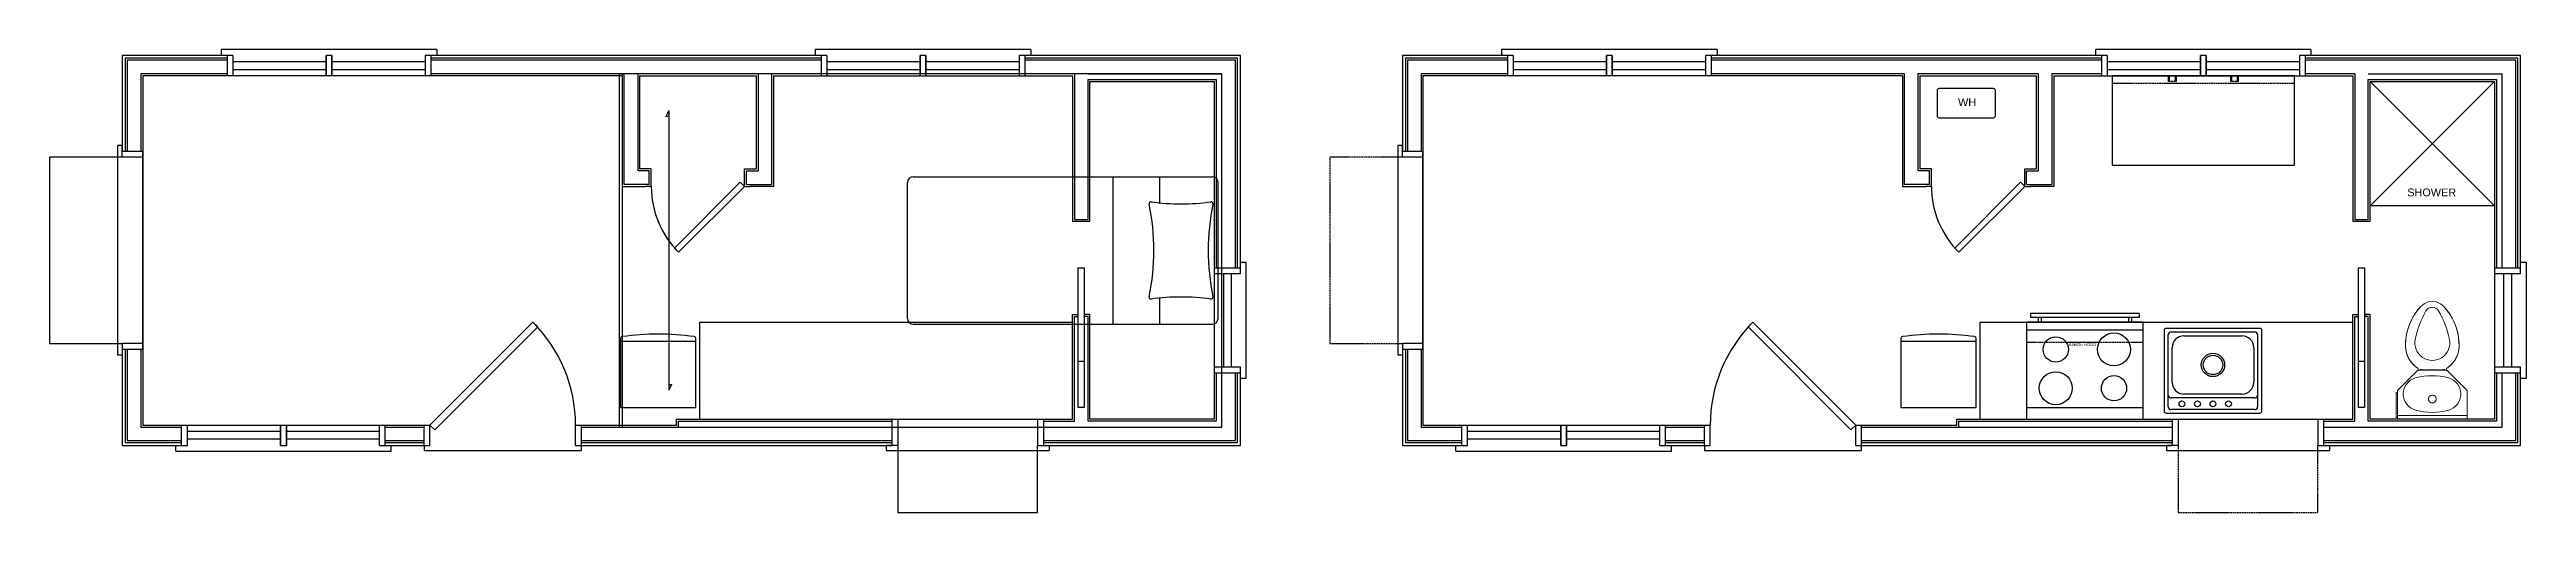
# Model space of a CAD drawing. Header units: inches. Extents: x -183 to 3029, y -67 to 1072.
# Drawn here: x 1520 to 2158, y 309 to 428 of the extents above; entities that cross this region are included whole.
import ezdxf

# ---------------------------------------------------------------- set-up
doc = ezdxf.new("R2010")
doc.units = ezdxf.units.IN
doc.header["$LTSCALE"] = 0.25
doc.header["$MEASUREMENT"] = 0
doc.linetypes.add('HIDDEN2', pattern=[0.1875, 0.125, -0.0625])
for name, color, linetype in [('Hidden Floor', 251, 'Continuous'), ('Hidden Line', 7, 'HIDDEN2'), ('Plumbing', 4, 'Continuous')]:
    doc.layers.add(name, color=color, linetype=linetype)
doc.layers.add('P-SANR-FIXT', color=7, linetype='Continuous', lineweight=9)
doc.styles.get("Standard").update_dxf_attribs({"font": 'arial.ttf'})

msp = doc.modelspace()

# ---------------------------------------------------------------- texts
for s, height, p in [('WH', 2, (2011.26, 413.45)), ('SHOWER', 2, (2126.99, 390.21)), ('RANGE HOOD', 0.75, (2039.72, 351.62))]:
    msp.add_text(s, height=height).set_placement(p)

# ---------------------------------------------------------------- blocks, each defined once
blk = doc.blocks.new('FamilyGeomCombi__2530-Back0')
at = {"layer": 'P-SANR-FIXT'}
for p, q in [((-4.14, 27.61), (-4.1, 27.67)), ((4.1, 27.66), (4.14, 27.6)), ((-6.7, 21.42), (-6.7, 21.45)), ((-6.11, 23.79), (-6.09, 23.84)), ((6.1, 23.83), (6.11, 23.79)), ((6.7, 21.46), (6.71, 21.4)), ((-6.72, 17.39), (-6.72, 17.41)), ((-6.17, 15.89), (-6.18, 15.91)), ((-5.29, 14.56), (-5.3, 14.57)), ((-3.88, 13.29), (-3.9, 13.3)), ((-3.63, 13.15), (-3.63, 12.63)), ((-3.25, 12.78), (-3.13, 12.78)), ((-3.25, 12.78), (-3.25, 12.63)), ((-2.86, 12.79), (-3.14, 12.79)), ((-3.14, 12.79), (-3.14, 12.78)), ((-3.13, 12.78), (3.12, 12.78)), ((-2.86, 12.78), (-2.86, 12.79)), ((3.14, 12.79), (2.86, 12.79)), ((2.86, 12.79), (2.86, 12.78)), ((3.12, 12.78), (3.25, 12.78)), ((3.14, 12.78), (3.14, 12.79)), ((3.25, 12.63), (3.25, 12.78)), ((3.62, 12.63), (3.62, 13.15)), ((3.9, 13.3), (3.88, 13.28)), ((5.31, 14.57), (5.29, 14.55)), ((6.18, 15.91), (6.17, 15.89)), ((6.72, 17.41), (6.72, 17.4)), ((-9.32, 6.83), (-9.32, 6.55)), ((-9.3, 6.83), (-9.32, 6.83)), ((-9.32, 6.55), (-9.3, 6.55)), ((-9.3, 6.81), (-9.3, 6.94)), ((-9, 6.94), (-9.3, 6.94)), ((-9.3, 0.56), (-9.3, 6.81)), ((-9, 7.3), (-9, 1)), ((-3.8, 12.57), (-8.95, 7.43)), ((3.68, 12.63), (-3.68, 12.63)), ((8.95, 7.43), (3.8, 12.57)), ((9, 1), (9, 7.3)), ((-9.32, 0.83), (-9.32, 0.55)), ((-9.3, 0.83), (-9.32, 0.83)), ((-9.32, 0.55), (-9.3, 0.55)), ((-9.3, 0.44), (-9.3, 0.56)), ((-9.3, 0.44), (-9, 0.44)), ((9, 1), (-9, 1)), ((-9, 1), (-9, 0)), ((9, 0), (9, 1))]:
    blk.add_line(p, q, dxfattribs=at)
for points in [[(-6.09, 23.84), (-5.95, 24.22), (-5.73, 24.77), (-5.49, 25.31), (-5.23, 25.85), (-5.12, 26.06)], [(-5.12, 26.06), (-4.83, 26.55), (-4.53, 27.04), (-4.21, 27.51), (-4.14, 27.61)], [(-4.1, 27.67), (-3.87, 27.97), (-3.52, 28.42), (-3.14, 28.85), (-2.93, 29.07)], [(2.93, 29.07), (2.08, 29.77), (1.08, 30.22), (0, 30.4), (-1.08, 30.22), (-2.08, 29.77), (-2.93, 29.07)], [(2.93, 29.07), (3.31, 28.65), (3.68, 28.22), (4.03, 27.76), (4.1, 27.66)], [(4.14, 27.6), (4.36, 27.3), (4.67, 26.82), (4.96, 26.33), (5.12, 26.06)], [(5.12, 26.06), (5.39, 25.53), (5.64, 24.99), (5.87, 24.44), (6.08, 23.89), (6.1, 23.83)], [(-6.91, 18.99), (-6.89, 19.58), (-6.86, 20.18), (-6.8, 20.77), (-6.72, 21.36), (-6.7, 21.42)], [(-6.7, 21.45), (-6.61, 21.94), (-6.48, 22.52), (-6.33, 23.09), (-6.15, 23.66), (-6.11, 23.79)], [(6.11, 23.79), (6.26, 23.32), (6.42, 22.75), (6.56, 22.17), (6.68, 21.59), (6.7, 21.46)], [(6.71, 21.4), (6.77, 21.01), (6.84, 20.42), (6.88, 19.82), (6.9, 19.23), (6.91, 18.99)], [(-6.72, 17.41), (-6.76, 17.56), (-6.81, 17.83), (-6.85, 18.11), (-6.88, 18.38), (-6.9, 18.66), (-6.91, 18.93), (-6.91, 18.99)], [(-6.18, 15.91), (-6.22, 16), (-6.34, 16.25), (-6.44, 16.5), (-6.54, 16.76), (-6.62, 17.03), (-6.69, 17.29), (-6.72, 17.39)], [(-5.3, 14.57), (-5.33, 14.6), (-5.51, 14.82), (-5.67, 15.04), (-5.82, 15.27), (-5.96, 15.51), (-6.1, 15.75), (-6.17, 15.89)], [(-4.14, 13.46), (-4.36, 13.63), (-4.57, 13.81), (-4.77, 14), (-4.97, 14.19), (-5.15, 14.39), (-5.29, 14.56)], [(-3.9, 13.3), (-3.97, 13.35), (-4.08, 13.42), (-4.14, 13.46)], [(-3.63, 13.15), (-3.74, 13.21), (-3.86, 13.27), (-3.88, 13.29)], [(3.88, 13.28), (3.8, 13.24), (3.68, 13.18), (3.62, 13.15)], [(4.14, 13.46), (4.03, 13.38), (3.92, 13.31), (3.9, 13.3)], [(5.29, 14.55), (5.19, 14.44), (5.01, 14.23), (4.81, 14.04), (4.61, 13.85), (4.4, 13.67), (4.18, 13.5), (4.14, 13.46)], [(6.17, 15.89), (6.13, 15.8), (5.99, 15.56), (5.85, 15.32), (5.7, 15.09), (5.54, 14.87), (5.37, 14.65), (5.31, 14.57)], [(6.72, 17.4), (6.71, 17.35), (6.64, 17.08), (6.56, 16.82), (6.46, 16.56), (6.36, 16.3), (6.25, 16.05), (6.18, 15.91)], [(6.91, 18.99), (6.9, 18.71), (6.88, 18.44), (6.86, 18.16), (6.82, 17.89), (6.77, 17.62), (6.72, 17.41)]]:
    blk.add_lwpolyline(points, dxfattribs=at)
for centre, radius, start, end in [((7.94, 18.99), 14.84, 151.57092, 180), ((7.43, 19.26), 14.27, 136.5661, 151.57092), ((20.07, 15.5), 25, 150.21754, 168.25222), ((0, 26.99), 1.88, 29.78246, 150.21754), ((-20.07, 15.5), 25, 11.74778, 29.78246), ((-7.43, 19.26), 14.27, 28.42908, 43.4339), ((-7.94, 18.99), 14.84, 0, 28.42908), ((0, 19.68), 4.5, 168.25222, 11.74778), ((0, 18.99), 6.91, 180, 233.18701), ((-2.12, 16.15), 3.36, 233.18701, 243.48055), ((2.12, 16.15), 3.36, 296.51945, 306.81299), ((0, 18.99), 6.91, 306.81299, 0), ((-8.83, 7.3), 0.172, 135, 180), ((-3.19, 6.5), 4.3, 104.89739, 180), ((-3.19, 6.5), 4.3, 180, 255.10261), ((-0.07, -5.23), 16.44, 75.10261, 104.89739), ((-3.68, 12.45), 0.172, 90, 135), ((3.68, 12.45), 0.172, 45, 90), ((3.05, 6.5), 4.3, 0, 75.10261), ((3.05, 6.5), 4.3, 284.89739, 360), ((8.83, 7.3), 0.172, 0, 45), ((-0.07, 18.23), 16.44, 255.10261, 284.89739)]:
    blk.add_arc(centre, radius, start, end, dxfattribs=at)
for points, start_tangent, end_tangent in [([(1.01, 5.22), (0.96, 5.52), (0.82, 5.8), (0.6, 6.02), (0.32, 6.17), (0.01, 6.22), (-0.3, 6.17), (-0.59, 6.02), (-0.81, 5.8), (-0.95, 5.52), (-0.99, 5.22)], (0, 1), (0, -1)), ([(-0.99, 5.22), (-0.98, 5.05), (-0.93, 4.88), (-0.9, 4.8), (-0.86, 4.73), (-0.82, 4.65), (-0.77, 4.58), (-0.71, 4.52), (-0.65, 4.46), (-0.58, 4.41), (-0.5, 4.36), (-0.43, 4.32), (-0.34, 4.28), (-0.17, 4.24), (0.01, 4.22), (0.19, 4.23), (0.36, 4.28), (0.44, 4.32), (0.52, 4.36), (0.59, 4.41), (0.66, 4.46), (0.72, 4.52), (0.78, 4.58), (0.83, 4.65), (0.88, 4.73), (0.92, 4.8), (0.95, 4.88), (0.99, 5.05), (1.01, 5.22)], (0, -1), (0, 1))]:
    blk.add_spline(points, degree=3, dxfattribs=dict(at, start_tangent=start_tangent, end_tangent=end_tangent))

# ---------------------------------------------------------------- hatches: boundary and pattern name
at = {"layer": 'Hidden Line'}
h = msp.add_hatch(color=256, dxfattribs=at)
h.dxf.hatch_style = 1
h.paths.add_polyline_path([(1679.15, 412.26), (1678.4, 410.76), (1679.15, 410.76)])
h.paths.add_polyline_path([(1679.9, 341.76), (1679.15, 341.76), (1679.15, 340.26)])

# ---------------------------------------------------------------- linework, layer by layer
for p, q in [((1949.18, 428.01), (1893.68, 428.01)), ((1893.68, 428.01), (1893.68, 426.51)), ((1949.18, 428.01), (1949.18, 426.51)), ((2102.18, 428.01), (2046.68, 428.01)), ((2046.68, 428.01), (2046.68, 426.51)), ((2102.18, 428.01), (2102.18, 426.51)), ((1666.4, 421.76), (1666.4, 330.76)), ((1821.65, 421.76), (1666.4, 421.76)), ((1667.15, 421.76), (1667.15, 330.76)), ((1821.65, 330.76), (1821.65, 421.76)), ((1895.18, 426.51), (1868.18, 426.51)), ((1895.18, 425.76), (1868.93, 425.76)), ((1895.18, 425.26), (1869.43, 425.26)), ((1996.93, 421.26), (1873.43, 421.26)), ((1896.68, 426.51), (1893.68, 426.51)), ((1895.18, 426.51), (1895.18, 421.26)), ((1896.68, 426.51), (1896.68, 421.26)), ((1896.68, 424.89), (1920.68, 424.89)), ((1896.68, 424.89), (1920.68, 424.89)), ((1896.68, 422.89), (1920.68, 422.89)), ((1896.68, 422.89), (1920.68, 422.89)), ((1920.68, 421.26), (1920.68, 426.51)), ((1920.68, 426.51), (1920.68, 421.26)), ((1922.18, 426.51), (1920.68, 426.51)), ((1922.18, 421.26), (1922.18, 426.51)), ((1922.18, 426.51), (1922.18, 421.26)), ((1922.18, 424.89), (1946.18, 424.89)), ((1922.18, 424.89), (1946.18, 424.89)), ((1922.18, 422.89), (1946.18, 422.89)), ((1922.18, 422.89), (1946.18, 422.89)), ((1949.18, 426.51), (1946.18, 426.51)), ((1946.18, 426.51), (1946.18, 421.26)), ((2048.18, 426.51), (1947.68, 426.51)), ((1947.68, 426.51), (1947.68, 421.26)), ((2048.18, 425.76), (1947.68, 425.76)), ((2048.18, 425.26), (1947.68, 425.26)), ((1997.43, 421.76), (1947.68, 421.76)), ((1996.93, 421.26), (1996.93, 392.76)), ((1997.43, 393.26), (1997.43, 421.76)), ((2031.93, 421.76), (2000.93, 421.76)), ((2000.93, 421.76), (2000.93, 396.76)), ((2001.43, 421.26), (2031.43, 421.26)), ((2001.43, 421.26), (2001.43, 397.26)), ((2031.43, 421.26), (2031.43, 397.26)), ((2031.93, 421.76), (2031.93, 396.76)), ((2048.18, 421.76), (2035.43, 421.76)), ((2035.43, 421.76), (2035.43, 393.26)), ((2035.93, 421.26), (2112.93, 421.26)), ((2035.93, 421.26), (2035.93, 392.76)), ((2049.68, 426.51), (2046.68, 426.51)), ((2048.18, 426.51), (2048.18, 421.26)), ((2049.68, 426.51), (2049.68, 421.26)), ((2049.68, 424.89), (2073.68, 424.89)), ((2049.68, 424.89), (2073.68, 424.89)), ((2049.68, 422.89), (2073.68, 422.89)), ((2049.68, 422.89), (2073.68, 422.89)), ((2097.93, 421.26), (2050.93, 421.26)), ((2050.93, 421.26), (2050.93, 398.26)), ((2073.68, 421.26), (2073.68, 426.51)), ((2073.68, 426.51), (2073.68, 421.26)), ((2075.18, 426.51), (2073.68, 426.51)), ((2075.18, 421.26), (2075.18, 426.51)), ((2075.18, 426.51), (2075.18, 421.26)), ((2075.18, 424.89), (2099.18, 424.89)), ((2075.18, 424.89), (2099.18, 424.89)), ((2075.18, 422.89), (2099.18, 422.89)), ((2075.18, 422.89), (2099.18, 422.89)), ((2097.93, 398.26), (2097.93, 421.26)), ((2102.18, 426.51), (2099.18, 426.51)), ((2099.18, 426.51), (2099.18, 421.26)), ((2156.18, 426.51), (2100.68, 426.51)), ((2100.68, 426.51), (2100.68, 421.26)), ((2155.43, 425.76), (2100.68, 425.76)), ((2154.93, 425.26), (2100.68, 425.26)), ((2112.93, 421.26), (2112.93, 383.76)), ((2113.43, 421.76), (2113.43, 384.26)), ((2116.93, 421.76), (2151.43, 421.76)), ((2151.43, 371.76), (2151.43, 421.76)), ((2154.93, 371.76), (2154.93, 425.26)), ((2155.43, 371.76), (2155.43, 425.76)), ((2156.18, 371.76), (2156.18, 426.51)), ((2116.93, 384.26), (2116.93, 420.26)), ((2116.93, 420.26), (2149.93, 420.26)), ((2117.43, 383.76), (2117.43, 419.76)), ((2117.43, 419.76), (2149.43, 419.76)), ((2117.43, 419.76), (2149.43, 387.76)), ((2149.43, 419.76), (2117.43, 387.76)), ((2149.43, 419.76), (2149.43, 332.76)), ((2149.93, 420.26), (2149.93, 371.76)), ((1679.15, 412.26), (1679.15, 340.26)), ((1868.18, 403.26), (1866.93, 403.26)), ((1866.93, 403.26), (1866.93, 349.26)), ((1868.18, 400.26), (1868.18, 403.26)), ((1873.43, 401.76), (1868.18, 401.76)), ((1873.43, 400.26), (1868.18, 400.26)), ((1873.43, 350.76), (1873.43, 401.76)), ((2003.93, 396.76), (2000.93, 396.76)), ((2004.43, 397.26), (2001.43, 397.26)), ((2003.93, 393.26), (2003.93, 396.76)), ((2004.43, 392.76), (2004.43, 397.26)), ((2028.43, 392.76), (2028.43, 397.26)), ((2028.43, 397.26), (2031.43, 397.26)), ((2028.93, 393.26), (2028.93, 396.76)), ((2028.93, 396.76), (2031.93, 396.76)), ((2050.93, 398.26), (2097.93, 398.26)), ((1740.65, 358.76), (1740.65, 393.76)), ((1742.15, 395.26), (1819.15, 395.26)), ((1793.65, 357.26), (1793.65, 395.26)), ((1805.65, 388.52), (1805.65, 395.26)), ((1820.65, 358.76), (1820.65, 393.76)), ((1996.93, 392.76), (2002.93, 392.76)), ((2003.93, 393.26), (1997.43, 393.26)), ((2004.43, 392.76), (2002.93, 392.76)), ((2027.37, 393.82), (2010.4, 376.85)), ((2028.43, 392.76), (2011.46, 375.79)), ((2027.37, 393.82), (2028.43, 392.76)), ((2028.43, 392.76), (2029.93, 392.76)), ((2028.93, 393.26), (2035.43, 393.26)), ((2035.93, 392.76), (2029.93, 392.76)), ((2112.93, 383.76), (2117.43, 383.76)), ((2113.43, 384.26), (2116.93, 384.26)), ((2011.46, 375.79), (2010.4, 376.85)), ((2149.43, 371.76), (2156.18, 371.76)), ((2156.18, 370.26), (2149.43, 370.26)), ((2151.81, 370.26), (2151.81, 346.26)), ((2153.81, 370.26), (2153.81, 346.26)), ((2156.18, 373.26), (2157.68, 373.26)), ((2156.18, 370.26), (2156.18, 373.26)), ((2157.68, 343.26), (2157.68, 373.26)), ((1805.65, 357.26), (1805.65, 364)), ((2016.93, 357.76), (2112.93, 357.76)), ((2016.93, 332.76), (2016.93, 357.76)), ((2058.93, 357.76), (2028.93, 357.76)), ((2028.93, 357.76), (2028.93, 332.76)), ((2057.93, 360.01), (2029.93, 360.01)), ((2029.93, 360.01), (2029.93, 359.01)), ((2057.93, 359.01), (2029.93, 359.01)), ((2031.93, 359.01), (2031.93, 357.76)), ((2032.68, 359.01), (2032.68, 357.76)), ((2055.18, 359.01), (2055.18, 357.76)), ((2055.93, 359.01), (2055.93, 357.76)), ((2057.93, 360.01), (2057.93, 359.01)), ((2058.93, 332.76), (2058.93, 357.76)), ((2112.93, 332.76), (2112.93, 359.76)), ((2112.93, 359.76), (2114.43, 359.76)), ((2113.43, 332.26), (2113.43, 359.26)), ((2113.43, 359.26), (2114.43, 359.26)), ((2117.43, 359.76), (2115.93, 359.76)), ((2116.93, 359.26), (2115.93, 359.26)), ((2116.93, 332.26), (2116.93, 359.26)), ((2117.43, 332.76), (2117.43, 359.76)), ((1742.15, 357.26), (1819.15, 357.26)), ((1873.43, 352.26), (1868.18, 352.26)), ((1868.18, 352.26), (1868.18, 349.26)), ((2015.93, 352.81), (1996.53, 352.81)), ((2058.93, 355.76), (2028.93, 355.76)), ((2058.93, 334.26), (2058.93, 356.26)), ((2065.43, 336.01), (2065.43, 354.51)), ((2066.18, 355.26), (2087.68, 355.26)), ((2066.43, 342.26), (2066.43, 351.26)), ((2069.43, 354.26), (2084.43, 354.26)), ((2087.43, 351.26), (2087.43, 342.26)), ((2088.43, 354.51), (2088.43, 336.01)), ((1868.18, 349.26), (1866.93, 349.26)), ((1873.43, 350.76), (1868.18, 350.76)), ((2114.43, 347.76), (2115.93, 347.76)), ((2149.43, 346.26), (2156.18, 346.26)), ((2149.43, 344.76), (2156.18, 344.76)), ((2149.93, 344.76), (2149.93, 332.26)), ((2154.93, 327.26), (2154.93, 344.76)), ((2156.18, 343.26), (2156.18, 346.26)), ((2087.68, 338.26), (2066.18, 338.26)), ((2084.43, 339.26), (2069.43, 339.26)), ((2157.68, 343.26), (2156.18, 343.26)), ((1996.53, 335.81), (2015.93, 335.81)), ((2028.93, 335.76), (2058.93, 335.76)), ((2028.93, 332.76), (2058.93, 332.76)), ((2087.68, 335.26), (2066.18, 335.26)), ((2066.43, 332.76), (2066.43, 326.01)), ((2067.93, 332.76), (2067.93, 326.01)), ((2103.93, 332.76), (2103.93, 326.01)), ((2105.43, 332.76), (2105.43, 326.01)), ((2105.43, 332.26), (2113.43, 332.26)), ((2149.93, 332.26), (2116.93, 332.26)), ((2149.43, 332.76), (2117.43, 332.76)), ((1666.4, 330.76), (1821.65, 330.76)), ((1881.93, 326.01), (1884.93, 326.01)), ((1881.93, 324.51), (1881.93, 326.01)), ((1883.43, 326.01), (1883.43, 331.26)), ((1884.93, 326.01), (1884.93, 331.26)), ((1908.93, 329.64), (1884.93, 329.64)), ((1908.93, 329.64), (1884.93, 329.64)), ((1908.93, 327.64), (1884.93, 327.64)), ((1908.93, 327.64), (1884.93, 327.64)), ((1908.93, 331.26), (1908.93, 326.01)), ((1908.93, 326.01), (1908.93, 331.26)), ((1908.93, 326.01), (1910.43, 326.01)), ((1910.43, 331.26), (1910.43, 326.01)), ((1910.43, 326.01), (1910.43, 331.26)), ((1934.43, 329.64), (1910.43, 329.64)), ((1934.43, 329.64), (1910.43, 329.64)), ((1934.43, 327.64), (1910.43, 327.64)), ((1934.43, 327.64), (1910.43, 327.64)), ((1934.43, 326.01), (1934.43, 331.26)), ((1934.43, 326.01), (1937.43, 326.01)), ((1935.93, 326.01), (1935.93, 331.26)), ((1937.43, 324.51), (1937.43, 326.01)), ((1945.93, 326.01), (1945.93, 331.26)), ((1945.93, 326.01), (1945.93, 324.76)), ((1947.43, 326.01), (1947.43, 331.26)), ((1984.93, 326.01), (1984.93, 331.26)), ((1986.43, 326.01), (1986.43, 331.26)), ((1986.43, 327.26), (2066.43, 327.26)), ((1986.43, 324.76), (1986.43, 326.01)), ((2011.43, 330.76), (2066.43, 330.76)), ((2067.93, 326.01), (2064.93, 326.01)), ((2064.93, 326.01), (2064.93, 324.76)), ((2103.93, 326.01), (2106.93, 326.01)), ((2105.43, 327.26), (2154.93, 327.26)), ((2106.93, 326.01), (2106.93, 324.76)), ((1881.93, 324.51), (1937.43, 324.51)), ((1945.93, 324.76), (1986.43, 324.76)), ((2064.93, 324.76), (2106.93, 324.76))]:
    msp.add_line(p, q)
for points in [[(1868.18, 426.51), (1868.18, 401.76)], [(1868.93, 425.76), (1868.93, 401.76)], [(1869.43, 425.26), (1869.43, 401.76)], [(1895.18, 421.76), (1872.93, 421.76), (1872.93, 401.76)], [(1873.43, 421.26), (1873.43, 331.26), (1947.43, 331.26)], [(2113.43, 421.76), (2100.68, 421.76)], [(2006.23, 354.71), (2006.13, 354.71)], [(1868.18, 350.76), (1868.18, 326.01), (1883.43, 326.01)], [(1868.93, 350.76), (1868.93, 326.76), (1883.43, 326.76)], [(1869.43, 350.76), (1869.43, 327.26), (1883.43, 327.26)], [(1872.93, 350.76), (1872.93, 330.76), (1883.43, 330.76)], [(2105.43, 326.76), (2155.43, 326.76), (2155.43, 344.76)], [(2105.43, 330.76), (2151.43, 330.76), (2151.43, 344.76)], [(2105.43, 326.01), (2156.18, 326.01), (2156.18, 344.51)], [(1984.93, 331.26), (2010.93, 331.26), (2010.93, 332.76), (2112.93, 332.76)], [(1986.43, 330.76), (2011.43, 330.76), (2011.43, 332.26), (2066.43, 332.26)], [(1935.93, 330.76), (1945.93, 330.76)], [(1935.93, 327.26), (1945.93, 327.26)], [(1935.93, 326.76), (1945.93, 326.76)], [(1935.93, 326.01), (1947.43, 326.01)], [(1984.93, 326.01), (2066.43, 326.01)], [(1986.43, 326.76), (2066.43, 326.76)]]:
    msp.add_lwpolyline(points)
for points in [[(2006.37, 410.45), (2020.37, 410.45, 0.414214), (2020.87, 410.95), (2020.87, 417.45, 0.414214), (2020.37, 417.95), (2006.37, 417.95, 0.414214), (2005.87, 417.45), (2005.87, 410.95, 0.414214)], [(2064.43, 334.76), (2064.43, 355.76, -0.414214), (2064.93, 356.26), (2088.93, 356.26, -0.414214), (2089.43, 355.76), (2089.43, 334.76, -0.414214), (2088.93, 334.26), (2064.93, 334.26, -0.414214)]]:
    msp.add_lwpolyline(points, format="xyb", close=True)
for points in [[(2117.43, 419.76), (2149.43, 419.76), (2149.43, 387.76), (2117.43, 387.76)], [(2114.43, 335.76), (2114.43, 371.76), (2115.93, 371.76), (2115.93, 335.76)], [(1958.42, 357.78), (1984.93, 331.26), (1983.69, 330.02), (1957.18, 356.54)]]:
    msp.add_lwpolyline(points, close=True)
msp.add_lwpolyline([(2015.93, 335.81), (2015.93, 353.55, 0.373249), (2015.5, 354.05, 0.070654), (1996.96, 354.06, 0.373695), (1996.53, 353.57), (1996.53, 335.81)], format="xyb")
for centre, radius in [((2036.43, 350.76), 3.25), ((2051.43, 350.76), 4.25), ((2036.43, 340.76), 4.25), ((2076.93, 346.76), 3), ((2076.93, 346.76), 2.5), ((2051.43, 340.76), 3.25), ((2068.93, 336.76), 0.75), ((2072.93, 336.76), 0.75), ((2076.93, 336.76), 0.75), ((2080.93, 336.76), 0.75)]:
    msp.add_circle(centre, radius)
for centre, radius, start, end in [((1742.15, 393.76), 1.5, 90, 180), ((1819.15, 393.76), 1.5, 0, 90), ((2028.43, 392.76), 24, 180, 225), ((1803.37, 388.28), 0.5, 82.36533, 191.81778), ((1745.94, 376.26), 58.18, 348.18222, 11.81778), ((1811.12, 446.05), 57.79, 262.36533, 277.63467), ((1876.29, 376.26), 58.18, 168.18222, 191.81778), ((1818.86, 388.28), 0.5, 348.18222, 97.63467), ((1803.37, 364.24), 0.5, 168.18222, 277.63467), ((1811.12, 306.47), 57.79, 82.36533, 97.63467), ((1818.86, 364.24), 0.5, 262.36533, 11.81778), ((1742.15, 358.76), 1.5, 180, 270), ((1819.15, 358.76), 1.5, 270, 0), ((1984.93, 331.26), 37.5, 135, 180), ((2066.18, 354.51), 0.75, 90, 180), ((2069.43, 351.26), 3, 90, 180), ((2084.43, 351.26), 3, 0, 90), ((2087.68, 354.51), 0.75, 0, 90), ((2066.18, 339.01), 0.75, 180, 270), ((2069.43, 342.26), 3, 180, 270), ((2084.43, 342.26), 3, 270, 0), ((2087.68, 339.01), 0.75, 270, 0), ((2066.18, 336.01), 0.75, 180, 270), ((2087.68, 336.01), 0.75, 270, 0)]:
    msp.add_arc(centre, radius, start, end)
at = {"layer": 'Hidden Floor'}
for p, q in [((1619.4, 428.01), (1563.9, 428.01)), ((1563.9, 428.01), (1563.9, 426.51)), ((1619.4, 428.01), (1619.4, 426.51)), ((1772.4, 428.01), (1716.9, 428.01)), ((1716.9, 428.01), (1716.9, 426.51)), ((1772.4, 428.01), (1772.4, 426.51)), ((1565.4, 426.51), (1538.4, 426.51)), ((1565.4, 425.76), (1539.15, 425.76)), ((1565.4, 425.26), (1539.65, 425.26)), ((1667.15, 421.26), (1543.65, 421.26)), ((1566.9, 426.51), (1563.9, 426.51)), ((1565.4, 426.51), (1565.4, 421.26)), ((1566.9, 426.51), (1566.9, 421.26)), ((1566.9, 424.89), (1590.9, 424.89)), ((1566.9, 424.89), (1590.9, 424.89)), ((1566.9, 422.89), (1590.9, 422.89)), ((1566.9, 422.89), (1590.9, 422.89)), ((1590.9, 421.26), (1590.9, 426.51)), ((1590.9, 426.51), (1590.9, 421.26)), ((1592.4, 426.51), (1590.9, 426.51)), ((1592.4, 421.26), (1592.4, 426.51)), ((1592.4, 426.51), (1592.4, 421.26)), ((1592.4, 424.89), (1616.4, 424.89)), ((1592.4, 424.89), (1616.4, 424.89)), ((1592.4, 422.89), (1616.4, 422.89)), ((1592.4, 422.89), (1616.4, 422.89)), ((1619.4, 426.51), (1616.4, 426.51)), ((1616.4, 426.51), (1616.4, 421.26)), ((1718.4, 426.51), (1617.9, 426.51)), ((1617.9, 426.51), (1617.9, 421.26)), ((1718.4, 425.76), (1617.9, 425.76)), ((1718.4, 425.26), (1617.9, 425.26)), ((1667.65, 421.76), (1617.9, 421.76)), ((1667.15, 421.26), (1667.15, 392.76)), ((1667.65, 393.26), (1667.65, 421.76)), ((1702.15, 421.76), (1671.15, 421.76)), ((1671.15, 421.76), (1671.15, 396.76)), ((1671.65, 421.26), (1701.65, 421.26)), ((1671.65, 421.26), (1671.65, 397.26)), ((1701.65, 421.26), (1701.65, 397.26)), ((1702.15, 421.76), (1702.15, 396.76)), ((1718.4, 421.76), (1705.65, 421.76)), ((1705.65, 421.76), (1705.65, 393.26)), ((1706.15, 421.26), (1783.15, 421.26)), ((1706.15, 421.26), (1706.15, 392.76)), ((1719.9, 426.51), (1716.9, 426.51)), ((1718.4, 426.51), (1718.4, 421.26)), ((1719.9, 426.51), (1719.9, 421.26)), ((1719.9, 424.89), (1743.9, 424.89)), ((1719.9, 424.89), (1743.9, 424.89)), ((1719.9, 422.89), (1743.9, 422.89)), ((1719.9, 422.89), (1743.9, 422.89)), ((1743.9, 421.26), (1743.9, 426.51)), ((1743.9, 426.51), (1743.9, 421.26)), ((1745.4, 426.51), (1743.9, 426.51)), ((1745.4, 421.26), (1745.4, 426.51)), ((1745.4, 426.51), (1745.4, 421.26)), ((1745.4, 424.89), (1769.4, 424.89)), ((1745.4, 424.89), (1769.4, 424.89)), ((1745.4, 422.89), (1769.4, 422.89)), ((1745.4, 422.89), (1769.4, 422.89)), ((1772.4, 426.51), (1769.4, 426.51)), ((1769.4, 426.51), (1769.4, 421.26)), ((1826.4, 426.51), (1770.9, 426.51)), ((1770.9, 426.51), (1770.9, 421.26)), ((1825.65, 425.76), (1770.9, 425.76)), ((1825.15, 425.26), (1770.9, 425.26)), ((1783.15, 421.26), (1783.15, 383.76)), ((1783.65, 421.76), (1783.65, 384.26)), ((1787.15, 421.76), (1821.65, 421.76)), ((1821.65, 371.76), (1821.65, 421.76)), ((1825.15, 371.76), (1825.15, 425.26)), ((1825.65, 371.76), (1825.65, 425.76)), ((1826.4, 371.76), (1826.4, 426.51)), ((1787.15, 384.26), (1787.15, 420.26)), ((1787.15, 420.26), (1820.15, 420.26)), ((1787.65, 383.76), (1787.65, 419.76)), ((1787.65, 419.76), (1819.65, 419.76)), ((1819.65, 419.76), (1819.65, 332.76)), ((1820.15, 420.26), (1820.15, 371.76)), ((1538.4, 403.26), (1537.15, 403.26)), ((1537.15, 403.26), (1537.15, 349.26)), ((1538.4, 400.26), (1538.4, 403.26)), ((1543.65, 401.76), (1538.4, 401.76)), ((1543.65, 400.26), (1538.4, 400.26)), ((1543.65, 350.76), (1543.65, 401.76)), ((1674.15, 396.76), (1671.15, 396.76)), ((1674.65, 397.26), (1671.65, 397.26)), ((1674.15, 393.26), (1674.15, 396.76)), ((1674.65, 392.76), (1674.65, 397.26)), ((1698.65, 392.76), (1698.65, 397.26)), ((1698.65, 397.26), (1701.65, 397.26)), ((1699.15, 393.26), (1699.15, 396.76)), ((1699.15, 396.76), (1702.15, 396.76)), ((1667.15, 392.76), (1673.15, 392.76)), ((1674.15, 393.26), (1667.65, 393.26)), ((1674.65, 392.76), (1673.15, 392.76)), ((1697.59, 393.82), (1680.62, 376.85)), ((1698.65, 392.76), (1681.68, 375.79)), ((1697.59, 393.82), (1698.65, 392.76)), ((1698.65, 392.76), (1700.15, 392.76)), ((1699.15, 393.26), (1705.65, 393.26)), ((1706.15, 392.76), (1700.15, 392.76)), ((1783.15, 383.76), (1787.65, 383.76)), ((1783.65, 384.26), (1787.15, 384.26)), ((1681.68, 375.79), (1680.62, 376.85)), ((1819.65, 371.76), (1826.4, 371.76)), ((1826.4, 370.26), (1819.65, 370.26)), ((1822.03, 370.26), (1822.03, 346.26)), ((1824.03, 370.26), (1824.03, 346.26)), ((1826.4, 373.26), (1827.9, 373.26)), ((1826.4, 370.26), (1826.4, 373.26)), ((1827.9, 343.26), (1827.9, 373.26)), ((1687.15, 357.76), (1783.15, 357.76)), ((1687.15, 332.76), (1687.15, 357.76)), ((1783.15, 332.76), (1783.15, 359.76)), ((1783.15, 359.76), (1784.65, 359.76)), ((1783.65, 332.26), (1783.65, 359.26)), ((1783.65, 359.26), (1784.65, 359.26)), ((1787.65, 359.76), (1786.15, 359.76)), ((1787.15, 359.26), (1786.15, 359.26)), ((1787.15, 332.26), (1787.15, 359.26)), ((1787.65, 332.76), (1787.65, 359.76)), ((1543.65, 352.26), (1538.4, 352.26)), ((1538.4, 352.26), (1538.4, 349.26)), ((1686.15, 352.81), (1666.75, 352.81)), ((1538.4, 349.26), (1537.15, 349.26)), ((1543.65, 350.76), (1538.4, 350.76)), ((1784.65, 347.76), (1786.15, 347.76)), ((1819.65, 346.26), (1826.4, 346.26)), ((1819.65, 344.76), (1826.4, 344.76)), ((1820.15, 344.76), (1820.15, 332.26)), ((1825.15, 327.26), (1825.15, 344.76)), ((1826.4, 343.26), (1826.4, 346.26)), ((1827.9, 343.26), (1826.4, 343.26)), ((1666.75, 335.81), (1686.15, 335.81)), ((1736.65, 332.76), (1736.65, 326.01)), ((1738.15, 332.76), (1738.15, 326.01)), ((1774.15, 332.76), (1774.15, 326.01)), ((1775.65, 332.76), (1775.65, 326.01)), ((1775.65, 332.26), (1783.65, 332.26)), ((1820.15, 332.26), (1787.15, 332.26)), ((1819.65, 332.76), (1787.65, 332.76)), ((1552.15, 326.01), (1555.15, 326.01)), ((1552.15, 324.51), (1552.15, 326.01)), ((1553.65, 326.01), (1553.65, 331.26)), ((1555.15, 326.01), (1555.15, 331.26)), ((1579.15, 329.64), (1555.15, 329.64)), ((1579.15, 329.64), (1555.15, 329.64)), ((1579.15, 327.64), (1555.15, 327.64)), ((1579.15, 327.64), (1555.15, 327.64)), ((1579.15, 331.26), (1579.15, 326.01)), ((1579.15, 326.01), (1579.15, 331.26)), ((1579.15, 326.01), (1580.65, 326.01)), ((1580.65, 331.26), (1580.65, 326.01)), ((1580.65, 326.01), (1580.65, 331.26)), ((1604.65, 329.64), (1580.65, 329.64)), ((1604.65, 329.64), (1580.65, 329.64)), ((1604.65, 327.64), (1580.65, 327.64)), ((1604.65, 327.64), (1580.65, 327.64)), ((1604.65, 326.01), (1604.65, 331.26)), ((1604.65, 326.01), (1607.65, 326.01)), ((1606.15, 326.01), (1606.15, 331.26)), ((1607.65, 324.51), (1607.65, 326.01)), ((1616.15, 326.01), (1616.15, 331.26)), ((1616.15, 326.01), (1616.15, 324.76)), ((1617.65, 326.01), (1617.65, 331.26)), ((1655.15, 326.01), (1655.15, 331.26)), ((1656.65, 326.01), (1656.65, 331.26)), ((1656.65, 327.26), (1736.65, 327.26)), ((1656.65, 324.76), (1656.65, 326.01)), ((1681.65, 330.76), (1736.65, 330.76)), ((1738.15, 326.01), (1735.15, 326.01)), ((1735.15, 326.01), (1735.15, 324.76)), ((1774.15, 326.01), (1777.15, 326.01)), ((1775.65, 327.26), (1825.15, 327.26)), ((1777.15, 326.01), (1777.15, 324.76)), ((1552.15, 324.51), (1607.65, 324.51)), ((1616.15, 324.76), (1656.65, 324.76)), ((1735.15, 324.76), (1777.15, 324.76))]:
    msp.add_line(p, q, dxfattribs=at)
for points in [[(1538.4, 426.51), (1538.4, 401.76)], [(1539.15, 425.76), (1539.15, 401.76)], [(1539.65, 425.26), (1539.65, 401.76)], [(1565.4, 421.76), (1543.15, 421.76), (1543.15, 401.76)], [(1543.65, 421.26), (1543.65, 331.26), (1617.65, 331.26)], [(1783.65, 421.76), (1770.9, 421.76)], [(1538.4, 400.26), (1519.65, 400.26), (1519.65, 352.26), (1538.4, 352.26)], [(1676.45, 354.71), (1676.35, 354.71)], [(1538.4, 350.76), (1538.4, 326.01), (1553.65, 326.01)], [(1539.15, 350.76), (1539.15, 326.76), (1553.65, 326.76)], [(1539.65, 350.76), (1539.65, 327.26), (1553.65, 327.26)], [(1543.15, 350.76), (1543.15, 330.76), (1553.65, 330.76)], [(1775.65, 326.76), (1825.65, 326.76), (1825.65, 344.76)], [(1775.65, 330.76), (1821.65, 330.76), (1821.65, 344.76)], [(1775.65, 326.01), (1826.4, 326.01), (1826.4, 344.51)], [(1655.15, 331.26), (1681.15, 331.26), (1681.15, 332.76), (1783.15, 332.76)], [(1656.65, 330.76), (1681.65, 330.76), (1681.65, 332.26), (1736.65, 332.26)], [(1606.15, 330.76), (1616.15, 330.76)], [(1606.15, 327.26), (1616.15, 327.26)], [(1606.15, 326.76), (1616.15, 326.76)], [(1606.15, 326.01), (1617.65, 326.01)], [(1655.15, 326.01), (1736.65, 326.01)], [(1656.65, 326.76), (1736.65, 326.76)], [(1738.15, 326.01), (1738.15, 308.76), (1774.15, 308.76), (1774.15, 326.01)]]:
    msp.add_lwpolyline(points, dxfattribs=at)
for points in [[(1784.65, 335.76), (1784.65, 371.76), (1786.15, 371.76), (1786.15, 335.76)], [(1644.17, 357.78), (1617.65, 331.26), (1618.89, 330.02), (1645.41, 356.54)]]:
    msp.add_lwpolyline(points, close=True, dxfattribs=at)
msp.add_lwpolyline([(1686.15, 335.81), (1686.15, 353.55, 0.373249), (1685.72, 354.05, 0.070654), (1667.18, 354.06, 0.373695), (1666.75, 353.57), (1666.75, 335.81)], format="xyb", dxfattribs=at)
for centre, radius, start, end in [((1698.65, 392.76), 24, 180, 225), ((1617.65, 331.26), 37.5, 0, 45)]:
    msp.add_arc(centre, radius, start, end, dxfattribs=at)
at = {"layer": 'Hidden Line'}
for p, q in [((2065.43, 421.26), (2065.43, 419.76)), ((2065.68, 421.26), (2065.68, 419.76)), ((2067.18, 421.26), (2067.18, 419.76)), ((2067.43, 421.26), (2067.43, 419.76)), ((2081.43, 421.26), (2081.43, 419.76)), ((2081.68, 421.26), (2081.68, 419.76)), ((2083.18, 421.26), (2083.18, 419.76)), ((2083.43, 421.26), (2083.43, 419.76)), ((2097.93, 419.26), (2050.93, 419.26)), ((2067.43, 419.76), (2065.43, 419.76)), ((2083.43, 419.76), (2081.43, 419.76)), ((1678.4, 410.76), (1679.15, 412.26)), ((1679.15, 410.76), (1678.4, 410.76)), ((2028.93, 352.64), (2058.93, 352.64)), ((1679.15, 341.76), (1679.9, 341.76)), ((1679.9, 341.76), (1679.15, 340.26))]:
    msp.add_line(p, q, dxfattribs=at)
for points in [[(1868.18, 400.26), (1849.43, 400.26), (1849.43, 352.26), (1868.18, 352.26)], [(2067.93, 326.01), (2067.93, 308.76), (2103.93, 308.76), (2103.93, 326.01)]]:
    msp.add_lwpolyline(points, dxfattribs=at)

# ---------------------------------------------------------------- block references
at = {"layer": 'Plumbing'}
msp.add_blockref('FamilyGeomCombi__2530-Back0', (2133.43, 332.76), dxfattribs=at)

msp.set_redraw_order([(e.dxf.handle, doc.entitydb.next_handle()) for e in msp.query("TEXT MTEXT ATTDEF DIMENSION ARC_DIMENSION")])  # texts and dimensions are drawn at this point

doc.saveas('drawing.dxf')
